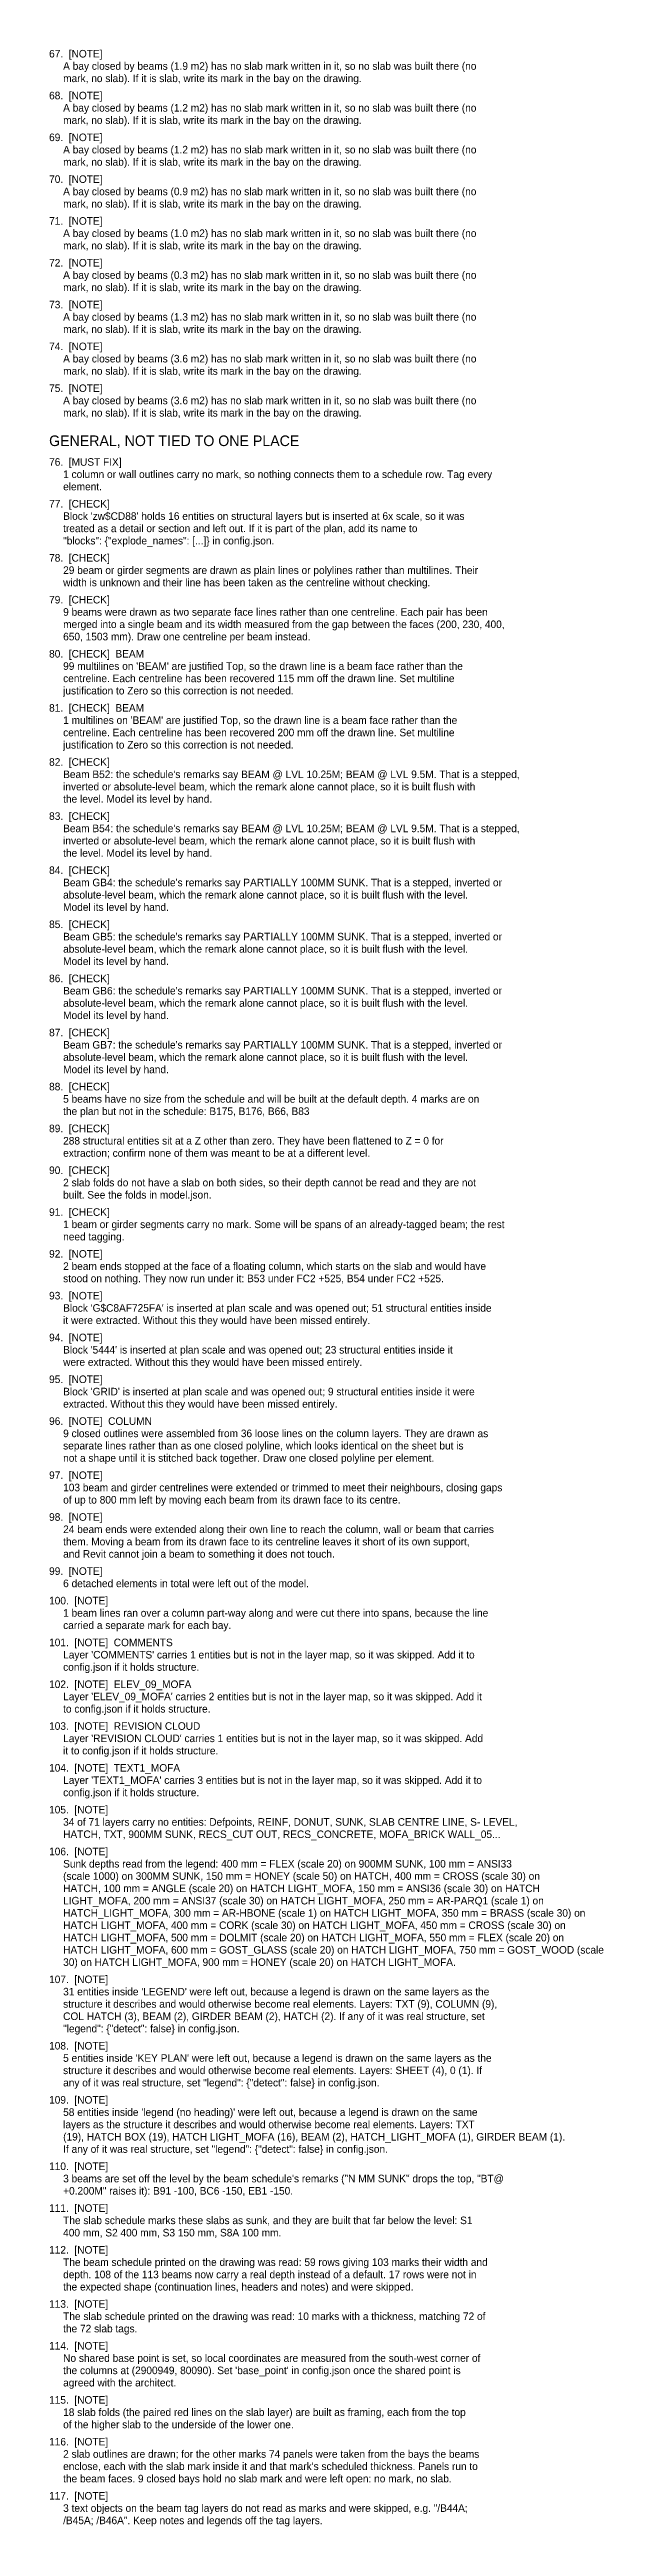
# Model space of a CAD drawing. Header units: millimetres. Extents: x 7675 to 3049577, y -133733 to 101877.
# Drawn here: x 3026145 to 3049577, y -111757 to -7011 of the extents above; entities that cross this region are included whole.
import ezdxf

# ---------------------------------------------------------------- set-up
doc = ezdxf.new("R2010")
doc.units = ezdxf.units.MM
doc.header["$LTSCALE"] = 600
for name, color, linetype in [('S-QUERY-BLOCKER', 1, 'Continuous'), ('S-QUERY-NOTE', 4, 'Continuous'), ('S-QUERY-TEXT', 7, 'Continuous'), ('S-QUERY-WARNING', 30, 'Continuous')]:
    doc.layers.add(name, color=color, linetype=linetype)

msp = doc.modelspace()

# ---------------------------------------------------------------- texts
at = {"layer": 'S-QUERY-BLOCKER'}
msp.add_text('76.  [MUST FIX]', height=320, dxfattribs=at).set_placement((3026127, -24612))
at = {"layer": 'S-QUERY-NOTE'}
for s, p in [('67.  [NOTE]', (3026127, -7348)), ('68.  [NOTE]', (3026127, -9116)), ('69.  [NOTE]', (3026127, -10884)), ('70.  [NOTE]', (3026127, -12652)), ('71.  [NOTE]', (3026127, -14420)), ('72.  [NOTE]', (3026127, -16188)), ('73.  [NOTE]', (3026127, -17956)), ('74.  [NOTE]', (3026127, -19724)), ('75.  [NOTE]', (3026127, -21492)), ('92.  [NOTE]', (3026127, -58100)), ('93.  [NOTE]', (3026127, -59868)), ('94.  [NOTE]', (3026127, -61636)), ('95.  [NOTE]', (3026127, -63404)), ('96.  [NOTE]  COLUMN', (3026127, -65172)), ('97.  [NOTE]', (3026127, -67460)), ('98.  [NOTE]', (3026127, -69228)), ('99.  [NOTE]', (3026127, -71516)), ('100.  [NOTE]', (3026127, -72764)), ('101.  [NOTE]  COMMENTS', (3026127, -74532)), ('102.  [NOTE]  ELEV_09_MOFA', (3026127, -76300)), ('103.  [NOTE]  REVISION CLOUD', (3026127, -78068)), ('104.  [NOTE]  TEXT1_MOFA', (3026127, -79836)), ('105.  [NOTE]', (3026127, -81604)), ('106.  [NOTE]', (3026127, -83372)), ('107.  [NOTE]', (3026127, -88780)), ('108.  [NOTE]', (3026127, -91588)), ('109.  [NOTE]', (3026127, -93876)), ('110.  [NOTE]', (3026127, -96684)), ('111.  [NOTE]', (3026127, -98452)), ('112.  [NOTE]', (3026127, -100220)), ('113.  [NOTE]', (3026127, -102508)), ('114.  [NOTE]', (3026127, -104276)), ('115.  [NOTE]', (3026127, -106564)), ('116.  [NOTE]', (3026127, -108332)), ('117.  [NOTE]', (3026127, -110620))]:
    msp.add_text(s, height=320, dxfattribs=at).set_placement(p)
at = {"layer": 'S-QUERY-TEXT'}
for s, height, p in [('     A bay closed by beams (1.9 m2) has no slab mark written in it, so no slab was built there (no', 320, (3026127, -7868)), ('     mark, no slab). If it is slab, write its mark in the bay on the drawing.', 320, (3026127, -8388)), ('     A bay closed by beams (1.2 m2) has no slab mark written in it, so no slab was built there (no', 320, (3026127, -9636)), ('     mark, no slab). If it is slab, write its mark in the bay on the drawing.', 320, (3026127, -10156)), ('     A bay closed by beams (1.2 m2) has no slab mark written in it, so no slab was built there (no', 320, (3026127, -11404)), ('     mark, no slab). If it is slab, write its mark in the bay on the drawing.', 320, (3026127, -11924)), ('     A bay closed by beams (0.9 m2) has no slab mark written in it, so no slab was built there (no', 320, (3026127, -13172)), ('     mark, no slab). If it is slab, write its mark in the bay on the drawing.', 320, (3026127, -13692)), ('     A bay closed by beams (1.0 m2) has no slab mark written in it, so no slab was built there (no', 320, (3026127, -14940)), ('     mark, no slab). If it is slab, write its mark in the bay on the drawing.', 320, (3026127, -15460)), ('     A bay closed by beams (0.3 m2) has no slab mark written in it, so no slab was built there (no', 320, (3026127, -16708)), ('     mark, no slab). If it is slab, write its mark in the bay on the drawing.', 320, (3026127, -17228)), ('     A bay closed by beams (1.3 m2) has no slab mark written in it, so no slab was built there (no', 320, (3026127, -18476)), ('     mark, no slab). If it is slab, write its mark in the bay on the drawing.', 320, (3026127, -18996)), ('     A bay closed by beams (3.6 m2) has no slab mark written in it, so no slab was built there (no', 320, (3026127, -20244)), ('     mark, no slab). If it is slab, write its mark in the bay on the drawing.', 320, (3026127, -20764)), ('     A bay closed by beams (3.6 m2) has no slab mark written in it, so no slab was built there (no', 320, (3026127, -22012)), ('     mark, no slab). If it is slab, write its mark in the bay on the drawing.', 320, (3026127, -22532)), ('GENERAL, NOT TIED TO ONE PLACE', 448, (3026127, -23780)), ('     1 column or wall outlines carry no mark, so nothing connects them to a schedule row. Tag every', 320, (3026127, -25132)), ('     element.', 320, (3026127, -25652)), ('     treated as a detail or section and left out. If it is part of the plan, add its name to', 320, (3026127, -27420)), ("     Block 'zw$CD88' holds 16 entities on structural layers but is inserted at 6x scale, so it was", 320, (3026127, -26900)), ('     "blocks": {"explode_names": [...]} in config.json.', 320, (3026127, -27940)), ('     29 beam or girder segments are drawn as plain lines or polylines rather than multilines. Their', 320, (3026127, -29188)), ('     width is unknown and their line has been taken as the centreline without checking.', 320, (3026127, -29708)), ('     9 beams were drawn as two separate face lines rather than one centreline. Each pair has been', 320, (3026127, -30956)), ('     merged into a single beam and its width measured from the gap between the faces (200, 230, 400,', 320, (3026127, -31476)), ('     650, 1503 mm). Draw one centreline per beam instead.', 320, (3026127, -31996)), ('     centreline. Each centreline has been recovered 115 mm off the drawn line. Set multiline', 320, (3026127, -33764)), ("     99 multilines on 'BEAM' are justified Top, so the drawn line is a beam face rather than the", 320, (3026127, -33244)), ('     justification to Zero so this correction is not needed.', 320, (3026127, -34284)), ("     1 multilines on 'BEAM' are justified Top, so the drawn line is a beam face rather than the", 320, (3026127, -35532)), ('     justification to Zero so this correction is not needed.', 320, (3026127, -36572)), ('     centreline. Each centreline has been recovered 200 mm off the drawn line. Set multiline', 320, (3026127, -36052)), ("     Beam B52: the schedule's remarks say BEAM @ LVL 10.25M; BEAM @ LVL 9.5M. That is a stepped,", 320, (3026127, -37820)), ('     the level. Model its level by hand.', 320, (3026127, -38860)), ('     inverted or absolute-level beam, which the remark alone cannot place, so it is built flush with', 320, (3026127, -38340)), ("     Beam B54: the schedule's remarks say BEAM @ LVL 10.25M; BEAM @ LVL 9.5M. That is a stepped,", 320, (3026127, -40108)), ('     the level. Model its level by hand.', 320, (3026127, -41148)), ('     inverted or absolute-level beam, which the remark alone cannot place, so it is built flush with', 320, (3026127, -40628)), ('     absolute-level beam, which the remark alone cannot place, so it is built flush with the level.', 320, (3026127, -42916)), ("     Beam GB4: the schedule's remarks say PARTIALLY 100MM SUNK. That is a stepped, inverted or", 320, (3026127, -42396)), ('     Model its level by hand.', 320, (3026127, -43436)), ('     absolute-level beam, which the remark alone cannot place, so it is built flush with the level.', 320, (3026127, -45204)), ("     Beam GB5: the schedule's remarks say PARTIALLY 100MM SUNK. That is a stepped, inverted or", 320, (3026127, -44684)), ('     Model its level by hand.', 320, (3026127, -45724)), ("     Beam GB6: the schedule's remarks say PARTIALLY 100MM SUNK. That is a stepped, inverted or", 320, (3026127, -46972)), ('     absolute-level beam, which the remark alone cannot place, so it is built flush with the level.', 320, (3026127, -47492)), ('     Model its level by hand.', 320, (3026127, -48012)), ("     Beam GB7: the schedule's remarks say PARTIALLY 100MM SUNK. That is a stepped, inverted or", 320, (3026127, -49260)), ('     absolute-level beam, which the remark alone cannot place, so it is built flush with the level.', 320, (3026127, -49780)), ('     Model its level by hand.', 320, (3026127, -50300)), ('     5 beams have no size from the schedule and will be built at the default depth. 4 marks are on', 320, (3026127, -51548)), ('     the plan but not in the schedule: B175, B176, B66, B83', 320, (3026127, -52068)), ('     288 structural entities sit at a Z other than zero. They have been flattened to Z = 0 for', 320, (3026127, -53316)), ('     extraction; confirm none of them was meant to be at a different level.', 320, (3026127, -53836)), ('     2 slab folds do not have a slab on both sides, so their depth cannot be read and they are not', 320, (3026127, -55084)), ('     built. See the folds in model.json.', 320, (3026127, -55604)), ('     1 beam or girder segments carry no mark. Some will be spans of an already-tagged beam; the rest', 320, (3026127, -56852)), ('     need tagging.', 320, (3026127, -57372)), ('     2 beam ends stopped at the face of a floating column, which starts on the slab and would have', 320, (3026127, -58620)), ('     stood on nothing. They now run under it: B53 under FC2 +525, B54 under FC2 +525.', 320, (3026127, -59140)), ('     it were extracted. Without this they would have been missed entirely.', 320, (3026127, -60908)), ("     Block 'G$C8AF725FA' is inserted at plan scale and was opened out; 51 structural entities inside", 320, (3026127, -60388)), ('     were extracted. Without this they would have been missed entirely.', 320, (3026127, -62676)), ("     Block '5444' is inserted at plan scale and was opened out; 23 structural entities inside it", 320, (3026127, -62156)), ("     Block 'GRID' is inserted at plan scale and was opened out; 9 structural entities inside it were", 320, (3026127, -63924)), ('     extracted. Without this they would have been missed entirely.', 320, (3026127, -64444)), ('     separate lines rather than as one closed polyline, which looks identical on the sheet but is', 320, (3026127, -66212)), ('     9 closed outlines were assembled from 36 loose lines on the column layers. They are drawn as', 320, (3026127, -65692)), ('     not a shape until it is stitched back together. Draw one closed polyline per element.', 320, (3026127, -66732)), ('     103 beam and girder centrelines were extended or trimmed to meet their neighbours, closing gaps', 320, (3026127, -67980)), ('     of up to 800 mm left by moving each beam from its drawn face to its centre.', 320, (3026127, -68500)), ('     them. Moving a beam from its drawn face to its centreline leaves it short of its own support,', 320, (3026127, -70268)), ('     24 beam ends were extended along their own line to reach the column, wall or beam that carries', 320, (3026127, -69748)), ('     and Revit cannot join a beam to something it does not touch.', 320, (3026127, -70788)), ('     6 detached elements in total were left out of the model.', 320, (3026127, -72036)), ('     1 beam lines ran over a column part-way along and were cut there into spans, because the line', 320, (3026127, -73284)), ('     carried a separate mark for each bay.', 320, (3026127, -73804)), ('     config.json if it holds structure.', 320, (3026127, -75572)), ("     Layer 'COMMENTS' carries 1 entities but is not in the layer map, so it was skipped. Add it to", 320, (3026127, -75052)), ('     to config.json if it holds structure.', 320, (3026127, -77340)), ("     Layer 'ELEV_09_MOFA' carries 2 entities but is not in the layer map, so it was skipped. Add it", 320, (3026127, -76820)), ("     Layer 'REVISION CLOUD' carries 1 entities but is not in the layer map, so it was skipped. Add", 320, (3026127, -78588)), ('     it to config.json if it holds structure.', 320, (3026127, -79108)), ('     config.json if it holds structure.', 320, (3026127, -80876)), ("     Layer 'TEXT1_MOFA' carries 3 entities but is not in the layer map, so it was skipped. Add it to", 320, (3026127, -80356)), ('     34 of 71 layers carry no entities: Defpoints, REINF, DONUT, SUNK, SLAB CENTRE LINE, S- LEVEL,', 320, (3026127, -82124)), ('     HATCH, TXT, 900MM SUNK, RECS_CUT OUT, RECS_CONCRETE, MOFA_BRICK WALL_05...', 320, (3026127, -82644)), ('     Sunk depths read from the legend: 400 mm = FLEX (scale 20) on 900MM SUNK, 100 mm = ANSI33', 320, (3026127, -83892)), ('     (scale 1000) on 300MM SUNK, 150 mm = HONEY (scale 50) on HATCH, 400 mm = CROSS (scale 30) on', 320, (3026127, -84412)), ('     HATCH, 100 mm = ANGLE (scale 20) on HATCH LIGHT_MOFA, 150 mm = ANSI36 (scale 30) on HATCH', 320, (3026127, -84932)), ('     LIGHT_MOFA, 200 mm = ANSI37 (scale 30) on HATCH LIGHT_MOFA, 250 mm = AR-PARQ1 (scale 1) on', 320, (3026127, -85452)), ('     HATCH_LIGHT_MOFA, 300 mm = AR-HBONE (scale 1) on HATCH LIGHT_MOFA, 350 mm = BRASS (scale 30) on', 320, (3026127, -85972)), ('     HATCH LIGHT_MOFA, 400 mm = CORK (scale 30) on HATCH LIGHT_MOFA, 450 mm = CROSS (scale 30) on', 320, (3026127, -86492)), ('     HATCH LIGHT_MOFA, 500 mm = DOLMIT (scale 20) on HATCH LIGHT_MOFA, 550 mm = FLEX (scale 20) on', 320, (3026127, -87012)), ('     30) on HATCH LIGHT_MOFA, 900 mm = HONEY (scale 20) on HATCH LIGHT_MOFA.', 320, (3026127, -88052)), ('     HATCH LIGHT_MOFA, 600 mm = GOST_GLASS (scale 20) on HATCH LIGHT_MOFA, 750 mm = GOST_WOOD (scale', 320, (3026127, -87532)), ("     31 entities inside 'LEGEND' were left out, because a legend is drawn on the same layers as the", 320, (3026127, -89300)), ('     structure it describes and would otherwise become real elements. Layers: TXT (9), COLUMN (9),', 320, (3026127, -89820)), ('     COL HATCH (3), BEAM (2), GIRDER BEAM (2), HATCH (2). If any of it was real structure, set', 320, (3026127, -90340)), ('     "legend": {"detect": false} in config.json.', 320, (3026127, -90860)), ("     5 entities inside 'KEY PLAN' were left out, because a legend is drawn on the same layers as the", 320, (3026127, -92108)), ('     structure it describes and would otherwise become real elements. Layers: SHEET (4), 0 (1). If', 320, (3026127, -92628)), ('     any of it was real structure, set "legend": {"detect": false} in config.json.', 320, (3026127, -93148)), ("     58 entities inside 'legend (no heading)' were left out, because a legend is drawn on the same", 320, (3026127, -94396)), ('     (19), HATCH BOX (19), HATCH LIGHT_MOFA (16), BEAM (2), HATCH_LIGHT_MOFA (1), GIRDER BEAM (1).', 320, (3026127, -95436)), ('     layers as the structure it describes and would otherwise become real elements. Layers: TXT', 320, (3026127, -94916)), ('     If any of it was real structure, set "legend": {"detect": false} in config.json.', 320, (3026127, -95956)), ('     3 beams are set off the level by the beam schedule\'s remarks ("N MM SUNK" drops the top, "BT@', 320, (3026127, -97204)), ('     +0.200M" raises it): B91 -100, BC6 -150, EB1 -150.', 320, (3026127, -97724)), ('     The slab schedule marks these slabs as sunk, and they are built that far below the level: S1', 320, (3026127, -98972)), ('     400 mm, S2 400 mm, S3 150 mm, S8A 100 mm.', 320, (3026127, -99492)), ('     The beam schedule printed on the drawing was read: 59 rows giving 103 marks their width and', 320, (3026127, -100740)), ('     the expected shape (continuation lines, headers and notes) and were skipped.', 320, (3026127, -101780)), ('     depth. 108 of the 113 beams now carry a real depth instead of a default. 17 rows were not in', 320, (3026127, -101260)), ('     the 72 slab tags.', 320, (3026127, -103548)), ('     The slab schedule printed on the drawing was read: 10 marks with a thickness, matching 72 of', 320, (3026127, -103028)), ('     No shared base point is set, so local coordinates are measured from the south-west corner of', 320, (3026127, -104796)), ("     the columns at (2900949, 80090). Set 'base_point' in config.json once the shared point is", 320, (3026127, -105316)), ('     agreed with the architect.', 320, (3026127, -105836)), ('     18 slab folds (the paired red lines on the slab layer) are built as framing, each from the top', 320, (3026127, -107084)), ('     of the higher slab to the underside of the lower one.', 320, (3026127, -107604)), ('     2 slab outlines are drawn; for the other marks 74 panels were taken from the bays the beams', 320, (3026127, -108852)), ('     the beam faces. 9 closed bays hold no slab mark and were left open: no mark, no slab.', 320, (3026127, -109892)), ("     enclose, each with the slab mark inside it and that mark's scheduled thickness. Panels run to", 320, (3026127, -109372)), ('     3 text objects on the beam tag layers do not read as marks and were skipped, e.g. "/B44A;', 320, (3026127, -111140)), ('     /B45A; /B46A". Keep notes and legends off the tag layers.', 320, (3026127, -111660))]:
    msp.add_text(s, height=height, dxfattribs=at).set_placement(p)
at = {"layer": 'S-QUERY-WARNING'}
for s, p in [('77.  [CHECK]', (3026127, -26380)), ('78.  [CHECK]', (3026127, -28668)), ('79.  [CHECK]', (3026127, -30436)), ('80.  [CHECK]  BEAM', (3026127, -32724)), ('81.  [CHECK]  BEAM', (3026127, -35012)), ('82.  [CHECK]', (3026127, -37300)), ('83.  [CHECK]', (3026127, -39588)), ('84.  [CHECK]', (3026127, -41876)), ('85.  [CHECK]', (3026127, -44164)), ('86.  [CHECK]', (3026127, -46452)), ('87.  [CHECK]', (3026127, -48740)), ('88.  [CHECK]', (3026127, -51028)), ('89.  [CHECK]', (3026127, -52796)), ('90.  [CHECK]', (3026127, -54564)), ('91.  [CHECK]', (3026127, -56332))]:
    msp.add_text(s, height=320, dxfattribs=at).set_placement(p)

doc.saveas('drawing.dxf')
